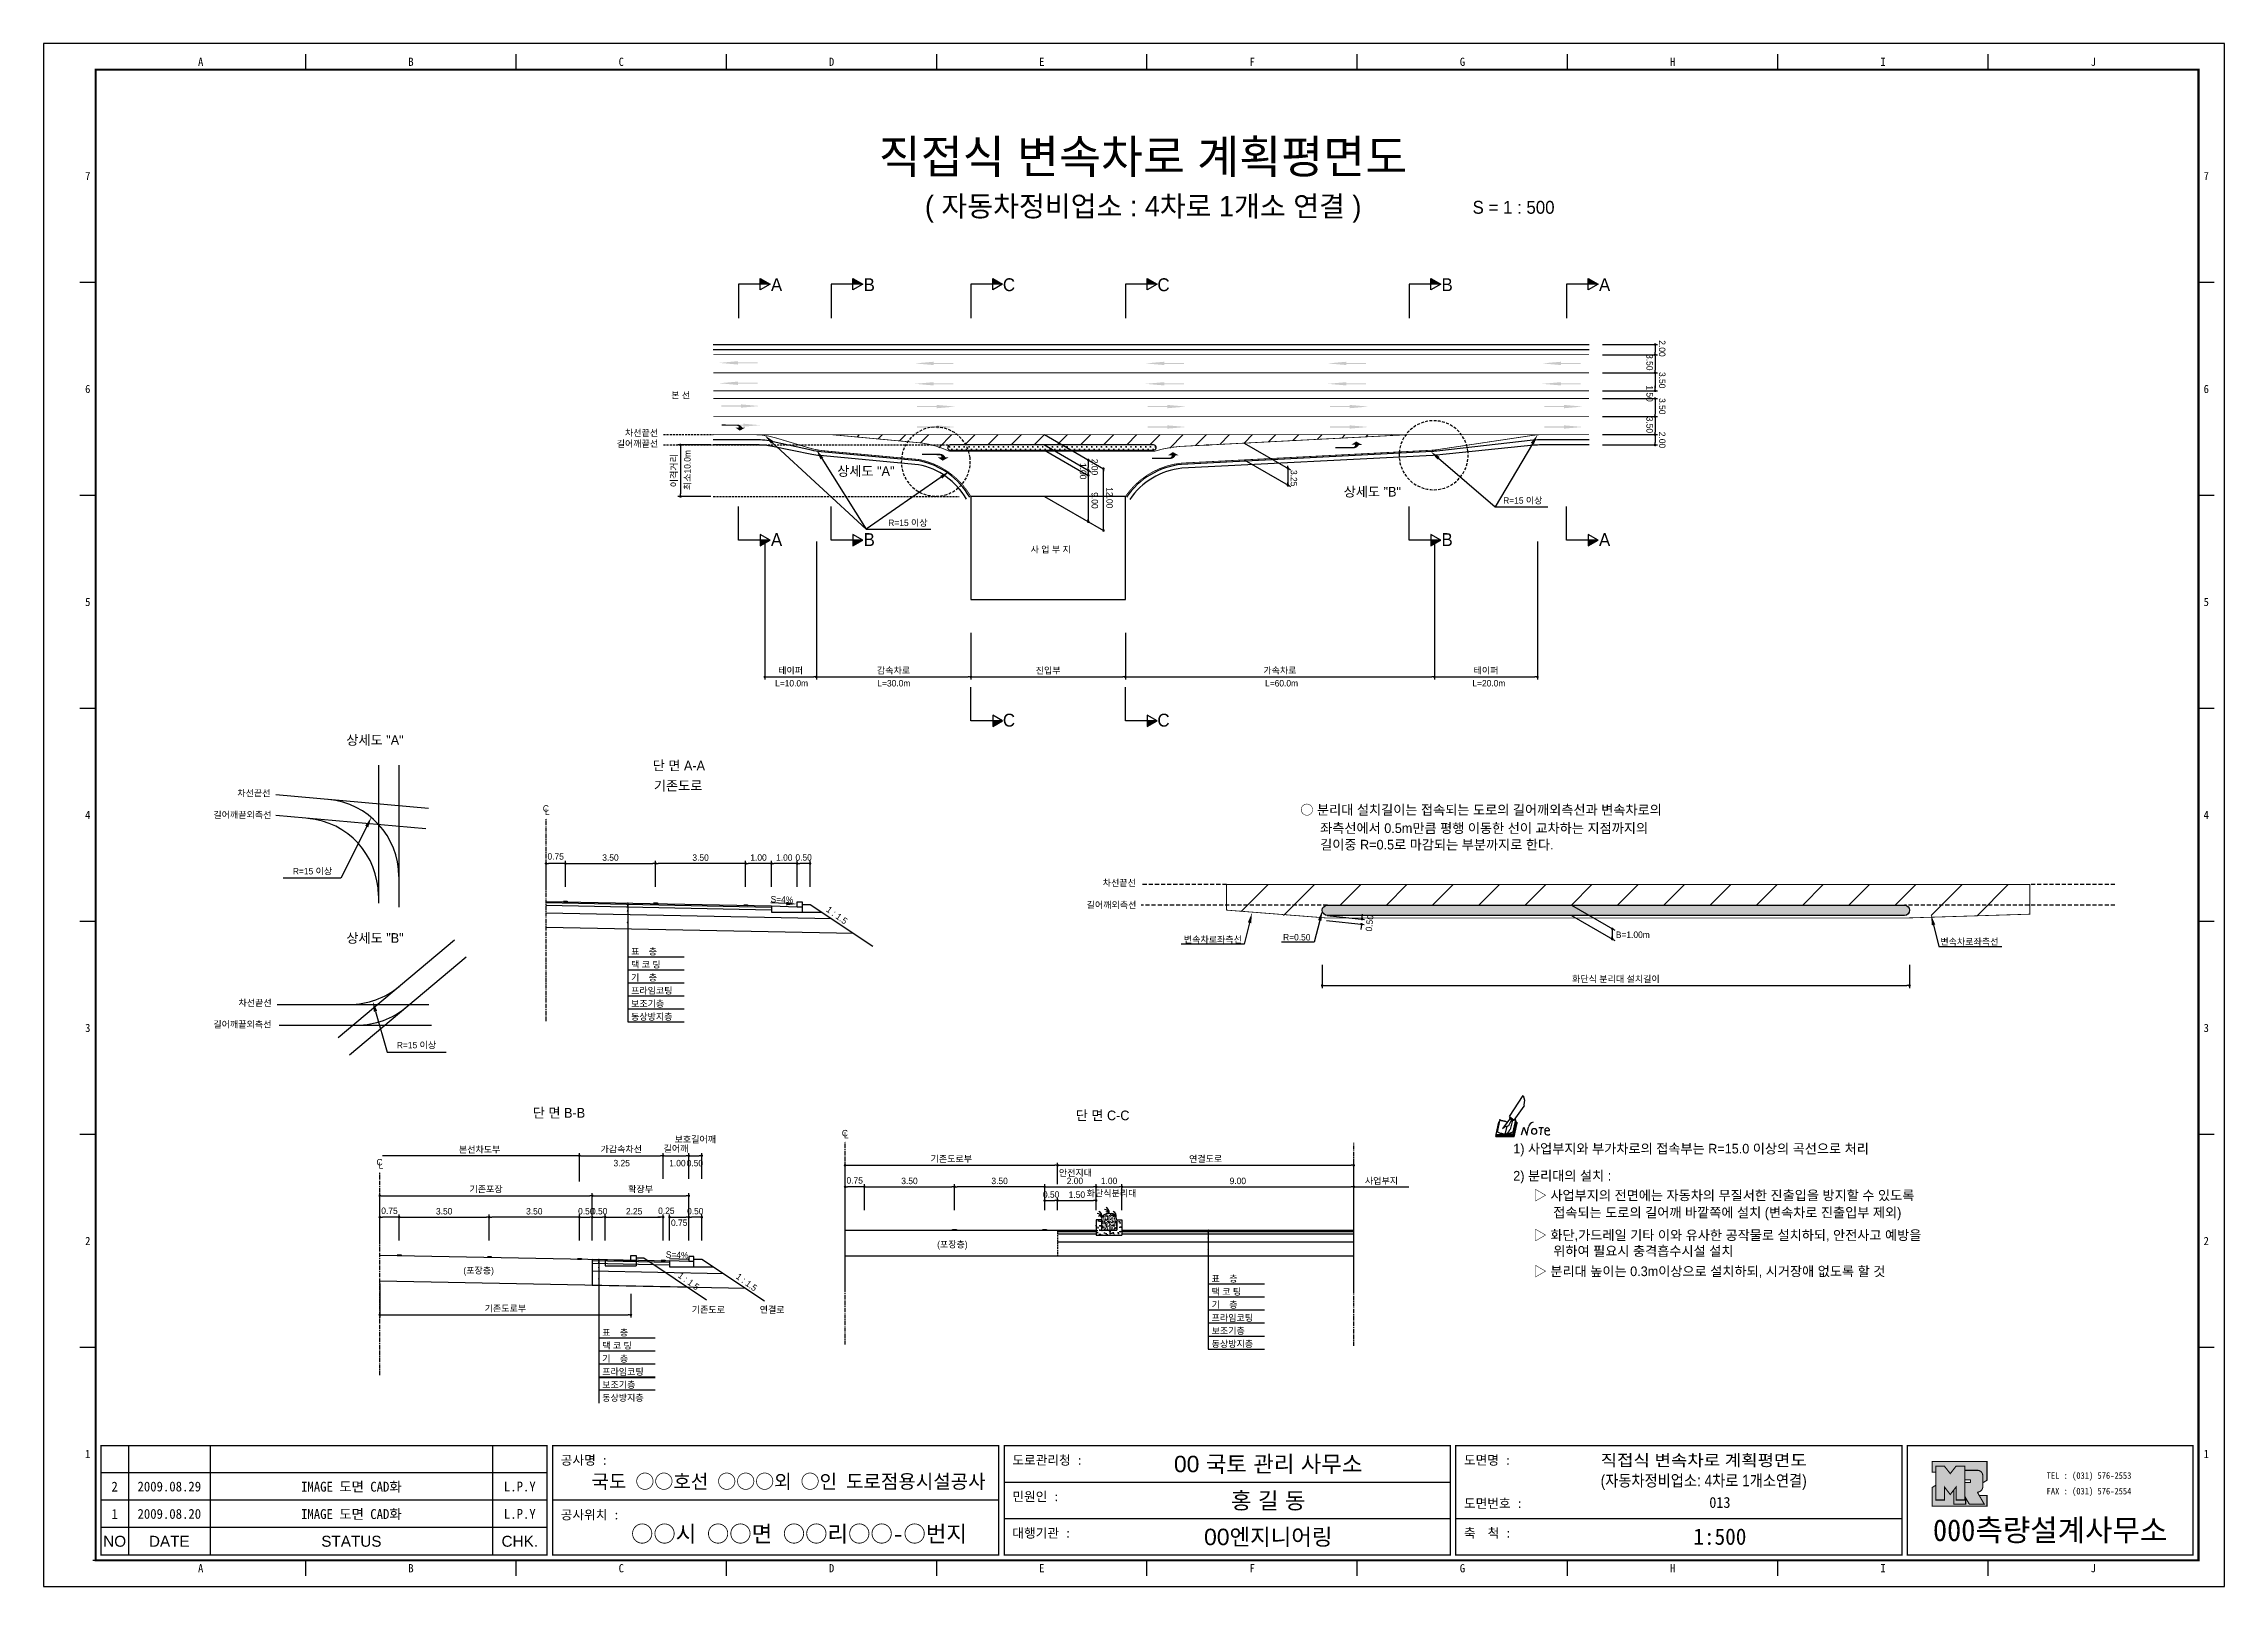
# Model space of a CAD drawing. Header units: millimetres. Extents: x 462 to 886, y -8 to 291.
import ezdxf
from ezdxf.enums import TextEntityAlignment as Align

# ---------------------------------------------------------------- set-up
doc = ezdxf.new("R2010")
doc.units = ezdxf.units.MM
doc.header["$LTSCALE"] = 0.25
doc.linetypes.add('CENTER', pattern=[50.8, 31.75, -6.35, 6.35, -6.35])
doc.linetypes.add('HIDDEN', pattern=[9.525, 6.35, -3.175])
for name, color, linetype in [('CC-GSTR-0004', 4, 'Continuous'), ('CM-LANE-0030', 30, 'Continuous'), ('CZ-DIMT-0002', 7, 'Continuous'), ('CZ-EXST-0002', 22, 'Continuous'), ('CZ-LIN1-0007', 7, 'Continuous'), ('CZ-LIN2-0003', 3, 'Continuous'), ('CZ-LINE-0001', 7, 'Continuous'), ('CZ-TEXT-BOX0', 7, 'Continuous'), ('TITLE', 7, 'Continuous')]:
    doc.layers.add(name, color=color, linetype=linetype)
doc.styles.add('견고딕', font='arial.ttf')
doc.styles.add('돋움', font='')
doc.styles.add('돋음체', font='')
doc.styles.get('돋움').set_extended_font_data('Dotum')
doc.styles.get('돋음체').set_extended_font_data('DotumChe')

msp = doc.modelspace()

# ---------------------------------------------------------------- texts
at = {"layer": 'CZ-DIMT-0002', "style": '돋움'}
for s, height, p in [('A', 2.5, (604.61, 244.42)), ('B', 2.5, (622.6, 244.42)), ('C', 2.5, (649.73, 244.42)), ('C', 2.5, (679.73, 244.42)), ('B', 2.5, (734.79, 244.42)), ('A', 2.5, (765.36, 244.42)), ('본 선', 1.25, (585.99, 222.96)), ('차선끝선', 1.25, (578.4, 215.67)), ('길어깨끝선', 1.25, (577.6, 213.57)), ('상세도 "A"', 1.875, (621.94, 208.26)), ('상세도 "B"', 1.875, (720.27, 204.25)), ('R=15 이상', 1.25, (749.48, 202.56)), ('R=15 이상', 1.25, (630.11, 198.23)), ('A', 2.5, (604.61, 194.96)), ('B', 2.5, (622.6, 194.96)), ('B', 2.5, (734.79, 194.96)), ('A', 2.5, (765.36, 194.96)), ('사 업 부 지', 1.25, (657.82, 193.04)), ('L=10.0m', 1.25, (607.53, 167.08)), ('L=30.0m', 1.25, (627.38, 167.08)), ('L=60.0m', 1.25, (702.65, 167.08)), ('L=20.0m', 1.25, (742.89, 167.08)), ('C', 2.5, (649.73, 159.92)), ('C', 2.5, (679.73, 159.92)), ('차선끝선', 1.25, (503.14, 145.76)), ('길어깨끝외측선', 1.25, (500.91, 141.56)), ('C', 1.25, (559.82, 142.79)), ('L', 1.25, (560.08, 142.13)), ('R=15 이상', 1.25, (514.52, 130.61)), ('차선끝선', 1.25, (671.15, 128.35)), ('차선끝선', 1.25, (503.37, 105.08)), ('길어깨끝외측선', 1.25, (500.91, 100.89)), ('R=15 이상', 1.25, (534.71, 96.87)), ('C', 1.25, (617.87, 79.78)), ('L', 1.25, (618.13, 79.39)), ('C', 1.25, (527.54, 74.15)), ('L', 1.25, (527.8, 73.49))]:
    msp.add_text(s, height=height, dxfattribs=at).set_placement(p, align=Align.MIDDLE_CENTER)
for s, rotation, p in [('2.00', 270, (775.92, 233.64)), ('3.50', 270, (773.48, 230.95)), ('1.50', 270, (773.48, 224.89)), ('3.50', 270, (775.92, 227.48)), ('3.50', 270, (775.92, 222.42)), ('3.50', 270, (773.48, 218.81)), ('최소10.0m', 90, (587.93, 204.57)), ('2.00', 270, (775.92, 215.89))]:
    msp.add_text(s, height=1.25, rotation=rotation, dxfattribs=at).set_placement(p)
for s, p in [('○ 분리대 설치길이는 접속되는 도로의 길어깨외측선과 변속차로의', (706.29, 142.52)), ('좌측선에서 0.5m만큼 평행 이동한 선이 교차하는 지점까지의', (710.14, 138.96)), ('길이중 R=0.5로 마감되는 부분까지로 한다.', (710.14, 135.76)), ('1) 사업부지와 부가차로의 접속부는 R=15.0 이상의 곡선으로 처리', (747.62, 76.77)), ('2) 분리대의 설치 :', (747.62, 71.51)), ('▷ 사업부지의 전면에는 자동차의 무질서한 진출입을 방지할 수 있도록', (751.6, 67.71)), ('접속되는 도로의 길어깨 바깥쪽에 설치 (변속차로 진출입부 제외)', (755.39, 64.38)), ('▷ 화단,가드레일 기타 이와 유사한 공작물로 설치하되, 안전사고 예방을', (751.6, 59.98)), ('위하여 필요시 충격흡수시설 설치', (755.39, 56.91)), ('▷ 분리대 높이는 0.3m이상으로 설치하되, 시거장애 없도록 할 것', (751.6, 52.97))]:
    msp.add_text(s, height=1.875, dxfattribs=at).set_placement(p, align=Align.MIDDLE_LEFT)
for s, rotation, p in [('S=4%', 357.7094, (605.65, 125.11)), ('1 : 1.5', 323.8881, (616.32, 122.07)), ('S=4%', 357.7094, (585.31, 56.15)), ('1 : 1.5', 323.8881, (587.55, 51.06)), ('1 : 1.5', 323.8881, (598.8, 50.86))]:
    msp.add_text(s, height=1.25, rotation=rotation, dxfattribs=at).set_placement(p, align=Align.MIDDLE_CENTER)
for s, p in [('길어깨외측선', (664.8, 123.44)), ('B=1.00m', (767.54, 117.66)), ('표    층', (576.36, 114.4)), ('변속차로좌측선', (683.68, 116.73)), ('R=0.50', (702.94, 117.17)), ('변속차로좌측선', (830.54, 116.31)), ('기    층', (576.36, 109.34)), ('택 코 팅', (576.36, 111.87)), ('프라임코팅', (576.36, 106.81)), ('보조기층', (576.36, 104.28)), ('동상방지층', (576.36, 101.75)), ('3.25', (572.95, 73.34)), ('1.00', (583.77, 73.34)), ('0.50', (587.16, 73.34)), ('안전지대', (659.41, 71.46)), ('화단식분리대', (664.81, 67.49)), ('사업부지', (718.82, 69.89)), ('(포장층)', (635.79, 57.57)), ('(포장층)', (543.81, 52.51)), ('표    층', (689.07, 50.92)), ('기    층', (689.07, 45.86)), ('택 코 팅', (689.07, 48.39)), ('기존도로', (588.15, 44.9)), ('연결로', (601.34, 44.9)), ('프라임코팅', (689.07, 43.33)), ('표    층', (570.76, 40.46)), ('택 코 팅', (570.76, 37.93)), ('보조기층', (689.07, 40.79)), ('동상방지층', (689.07, 38.26)), ('프라임코팅', (570.76, 32.86)), ('기    층', (570.76, 35.39)), ('보조기층', (570.76, 30.33)), ('동상방지층', (570.76, 27.8))]:
    msp.add_text(s, height=1.25, dxfattribs=at).set_placement(p)
at = {"layer": 'CZ-DIMT-0002', "char_height": 1.25, "attachment_point": 5, "style": '돋움'}
for s, insert, rotation in [('1.00', (664.1, 208.23), 270), ('\\A1;2.00', (666.37, 209.04), 270), ('3.25', (705.03, 206.87), 270), ('9.00', (666.37, 202.56), 270), ('12.00', (669.26, 203.07), 270), ('\\A1;0.50', (719.73, 120.52), 84.0289)]:
    msp.add_mtext(s, dxfattribs=dict(at, insert=insert, rotation=rotation))
at = {"layer": 'CZ-DIMT-0002', "insert": (546.96, 76.53), "char_height": 1.25, "attachment_point": 5, "style": '돋움'}
msp.add_mtext('본선차도부', dxfattribs=at)
at = {"layer": 'CZ-LINE-0001', "insert": (584.76, 208.33), "char_height": 1.25, "attachment_point": 5, "rotation": 90, "style": '돋움'}
msp.add_mtext('\\A1;이격거리', dxfattribs=at)
at = {"layer": 'CZ-LINE-0001', "char_height": 1.25, "attachment_point": 5, "style": '돋움'}
for s, insert in [('\\A1;테이퍼', (607.33, 169.5)), ('\\A1;감속차로', (627.33, 169.5)), ('\\A1;진입부', (657.33, 169.5)), ('\\A1;가속차로', (702.33, 169.5)), ('\\A1;테이퍼', (742.33, 169.5)), ('\\A1;0.75', (561.73, 133.47)), ('\\A1;3.50', (572.36, 133.24)), ('\\A1;3.50', (589.86, 133.24)), ('\\A1;1.00', (601.11, 133.25)), ('\\A1;1.00', (606.11, 133.25)), ('\\A1;0.50', (609.86, 133.27)), ('\\A1;화단식 분리대 설치길이', (767.55, 109.62)), ('\\A1;가감속차선', (574.46, 76.59)), ('\\A1;길어깨', (585.08, 76.71)), ('\\A1;보호길어깨', (588.83, 78.51)), ('\\A1;기존도로부', (638.53, 74.73)), ('\\A1;연결도로', (687.91, 74.72)), ('\\A1;기존포장', (548.21, 68.84)), ('\\A1;확장부', (578.21, 68.84)), ('\\A1;0.75', (619.78, 70.6)), ('\\A1;3.50', (630.41, 70.5)), ('\\A1;3.50', (647.91, 70.5)), ('\\A1;0.50', (657.91, 67.85)), ('\\A1;2.00', (662.53, 70.5)), ('\\A1;1.50', (662.91, 67.83)), ('\\A1;1.00', (669.16, 70.5)), ('\\A1;9.00', (694.16, 70.5)), ('\\A1;0.75', (529.46, 64.71)), ('\\A1;3.50', (540.08, 64.61)), ('\\A1;3.50', (557.58, 64.61)), ('\\A1;0.50', (567.67, 64.62)), ('\\A1;0.50', (570.17, 64.62)), ('\\A1;2.25', (576.96, 64.61)), ('\\A1;0.25', (583.21, 64.71)), ('\\A1;0.50', (588.83, 64.63)), ('\\A1;0.75', (585.71, 62.39)), ('\\A1;기존도로부', (551.96, 45.7))]:
    msp.add_mtext(s, dxfattribs=dict(at, insert=insert))
at = {"layer": 'CZ-TEXT-BOX0', "style": '돋움'}
for s, p in [('상세도 "A"', (526.65, 156.07)), ('단 면 A-A', (585.64, 151.11)), ('기존도로', (585.49, 147.21)), ('상세도 "B"', (526.66, 117.65)), ('단 면 B-B', (562.37, 83.72)), ('단 면 C-C', (667.9, 83.22))]:
    msp.add_text(s, height=1.875, dxfattribs=at).set_placement(p, align=Align.MIDDLE_CENTER)
at = {"layer": 'TITLE', "color": 3, "linetype": 'Continuous', "style": '돋음체'}
for s, p in [('A', (492.81, 287.68)), ('B', (533.64, 287.68)), ('C', (574.46, 287.68)), ('D', (615.29, 287.68)), ('E', (656.11, 287.68)), ('F', (696.93, 287.68)), ('G', (737.76, 287.68)), ('H', (778.58, 287.68)), ('I', (819.41, 287.68)), ('J', (860.23, 287.68)), ('7', (470.89, 265.51)), ('7', (882.16, 265.51)), ('6', (470.89, 224.18)), ('6', (882.16, 224.18)), ('5', (470.89, 182.85)), ('5', (882.16, 182.85)), ('4', (470.89, 141.52)), ('4', (882.16, 141.52)), ('3', (470.89, 100.19)), ('3', (882.16, 100.19)), ('2', (470.89, 58.86)), ('2', (882.16, 58.86)), ('1', (470.89, 17.53)), ('1', (882.16, 17.53)), ('A', (492.81, -4.65)), ('B', (533.64, -4.65)), ('C', (574.46, -4.65)), ('D', (615.29, -4.65)), ('E', (656.11, -4.65)), ('F', (696.93, -4.65)), ('G', (737.76, -4.65)), ('H', (778.58, -4.65)), ('I', (819.41, -4.65)), ('J', (860.23, -4.65))]:
    msp.add_text(s, height=1.59, dxfattribs=at).set_placement(p, align=Align.MIDDLE)
at = {"layer": 'TITLE', "style": '돋움'}
for s, height, p in [('직접식 변속차로 계획평면도', 6.5, (675.74, 269.29)), ('( 자동차정비업소 : 4차로 1개소 연결 )', 4, (675.78, 259.66))]:
    msp.add_text(s, height=height, dxfattribs=at).set_placement(p, align=Align.MIDDLE_CENTER)
msp.add_text('S = 1 : 500', height=2.5, dxfattribs=at).set_placement((739.73, 259.44), align=Align.MIDDLE_LEFT)
at = {"layer": 'TITLE', "style": '돋음체'}
for s, p in [('공사명 : ', (562.72, 15.43)), ('도로관리청 :', (650.39, 15.43)), ('도면명 :', (738.06, 15.43)), ('민원인 :', (650.39, 8.36)), ('도면번호 :', (738.06, 7.04)), ('공사위치 :', (562.72, 4.82)), ('대행기관 :', (650.39, 1.28)), ('축  척 :', (738.06, 1.28))]:
    msp.add_text(s, height=1.804, dxfattribs=at).set_placement(p)
at = {"layer": 'TITLE', "color": 7, "linetype": 'Continuous'}
for s, height, style, p in [('00 국토 관리 사무소', 3.1832, '견고딕', (700.06, 15.61)), ('국도 ○○호선 ○○○외 ○인 도로점용시설공사', 2.7, '돋음체', (606.94, 12.22)), ('홍 길 동', 3.183, '견고딕', (700.06, 8.53)), ('○○시 ○○면 ○○리○○-○번지', 3.1832, '돋음체', (608.96, 2.06)), ('00엔지니어링', 3.183, '견고딕', (700.06, 1.46))]:
    msp.add_text(s, height=height, dxfattribs=dict(at, style=style)).set_placement(p, align=Align.MIDDLE)
at = {"layer": 'TITLE', "style": '돋움'}
for s, width, p, p2 in [('직접식 변속차로 계획평면도', 1.010039, (764.6, 15.18), (804.6, 15.18)), ('(자동차정비업소: 4차로 1개소연결)', 0.803522, (764.6, 11.23), (804.6, 11.23))]:
    msp.add_text(s, height=2.25, dxfattribs=dict(at, width=width)).set_placement(p, p2, align=Align.FIT)
at = {"layer": 'TITLE', "color": 180, "style": '돋음체'}
for s, p in [('TEL : (031) 576-2553', (851.17, 12.7)), ('FAX : (031) 576-2554', (851.17, 9.67))]:
    msp.add_text(s, height=1.2733, dxfattribs=at).set_placement(p)
at = {"layer": 'TITLE', "color": 1, "linetype": 'Continuous', "style": '돋음체'}
msp.add_text('2', height=1.91, dxfattribs=at).set_placement((476.11, 11.19), align=Align.MIDDLE)
at = {"layer": 'TITLE', "linetype": 'Continuous'}
for s, height, style, p in [('2009.08.29', 1.91, '돋음체', (486.72, 11.19)), ('L.P.Y', 1.91, '돋음체', (554.76, 11.19)), ('013', 2.122, '돋음체', (787.74, 8.1)), ('1', 1.91, '돋음체', (476.11, 5.88)), ('2009.08.20', 1.91, '돋음체', (486.72, 5.88)), ('L.P.Y', 1.91, '돋음체', (554.76, 5.88)), ('NO', 2.122, '견고딕', (476.11, 0.58)), ('DATE', 2.122, '견고딕', (486.72, 0.58)), ('STATUS', 2.122, '견고딕', (522.07, 0.58)), ('CHK.', 2.122, '견고딕', (554.76, 0.58)), ('1:500', 3.183, '돋음체', (787.74, 1.46))]:
    msp.add_text(s, height=height, dxfattribs=dict(at, style=style)).set_placement(p, align=Align.MIDDLE)
at = {"layer": 'TITLE', "style": '돋음체'}
for p in [(522.07, 11.19), (522.07, 5.88)]:
    msp.add_text('IMAGE 도면 CAD화', height=1.9099, dxfattribs=at).set_placement(p, align=Align.MIDDLE)
at = {"layer": 'TITLE', "color": 180, "style": '돋음체'}
msp.add_text('000측량설계사무소', height=4.244, dxfattribs=at).set_placement((851.86, 0.61), align=Align.CENTER)

# ---------------------------------------------------------------- blocks, each defined once
blk = doc.blocks.new('note')
for p, q in [((0.85, 3.5), (3.53, 7.57)), ((1.8, 2.79), (3.74, 5.46)), ((3.53, 7.57), (3.8, 6.64)), ((3.8, 6.64), (3.69, 5.72)), ((3.69, 5.72), (3.74, 5.46)), ((-1.24, 2.36), (-1.77, 0)), ((-1.77, 0), (1.77, 0)), ((-1.77, 0), (-1.77, -0.3)), ((-1.53, 0.52), (-1.55, 0.54)), ((-1.01, 2.9), (-1.53, 0.52)), ((-1.48, 0.48), (-1.53, 0.52)), ((-1.43, 0.44), (-1.48, 0.48)), ((-1.38, 0.41), (-1.43, 0.44)), ((-1.33, 0.4), (-1.38, 0.41)), ((-1.27, 0.37), (-1.33, 0.4)), ((-1.22, 0.35), (-1.27, 0.37)), ((-1.13, 2.36), (-1.24, 2.36)), ((-1.17, 0.33), (-1.22, 0.35)), ((-1.12, 0.32), (-1.17, 0.33)), ((-1.02, 0.25), (-1.12, 0.32)), ((-0.97, 0.22), (-1.02, 0.25)), ((-1, 2.9), (-1.01, 2.9)), ((-0.98, 2.85), (-1, 2.9)), ((-0.95, 2.8), (-0.98, 2.85)), ((-0.93, 0.21), (-0.97, 0.22)), ((-0.9, 2.75), (-0.95, 2.8)), ((-0.88, 0.19), (-0.93, 0.21)), ((-0.85, 2.72), (-0.9, 2.75)), ((-0.8, 0.18), (-0.88, 0.19)), ((-0.79, 2.69), (-0.85, 2.72)), ((-0.75, 0.17), (-0.8, 0.18)), ((-0.74, 2.68), (-0.79, 2.69)), ((-0.7, 0.16), (-0.75, 0.17)), ((-0.69, 2.65), (-0.74, 2.68)), ((-0.64, 0.15), (-0.7, 0.16)), ((-0.64, 2.65), (-0.69, 2.65)), ((-0.59, 2.63), (-0.64, 2.65)), ((-0.58, 0.14), (-0.64, 0.15)), ((-0.54, 2.62), (-0.59, 2.63)), ((-0.53, 0.13), (-0.58, 0.14)), ((-0.48, 2.61), (-0.54, 2.62)), ((-0.48, 0.12), (-0.53, 0.13)), ((-0.43, 2.61), (-0.48, 2.61)), ((-0.43, 0.11), (-0.48, 0.12)), ((0.75, 2.77), (-0.46, 1.16)), ((0.37, 2.24), (-0.46, 1.16)), ((-0.46, 1.16), (-0.08, 1.47)), ((-0.38, 2.59), (-0.43, 2.61)), ((-0.38, 0.08), (-0.43, 0.11)), ((-0.33, 2.59), (-0.38, 2.59)), ((-0.29, 0.06), (-0.38, 0.08)), ((-0.27, 2.58), (-0.33, 2.59)), ((-0.23, 0.05), (-0.29, 0.06)), ((-0.22, 2.57), (-0.27, 2.58)), ((-0.16, 0.04), (-0.23, 0.05)), ((-0.17, 2.56), (-0.22, 2.57)), ((-0.12, 2.55), (-0.17, 2.56)), ((-0.11, 0.03), (-0.16, 0.04)), ((-0.07, 2.53), (-0.12, 2.55)), ((-0.04, 0.02), (-0.11, 0.03)), ((-0.08, 1.47), (0.72, 1.75)), ((-0.01, 2.51), (-0.07, 2.53)), ((-0.05, -0.3), (-0.05, 0)), ((0, 0), (-0.04, 0.02)), ((0.04, 2.5), (-0.01, 2.51)), ((0.37, 1.63), (0, 0)), ((0, 0), (1.6, 0.53)), ((0, 0), (1.65, 0.18)), ((0, 0.01), (0.06, 0.04)), ((0, -0.3), (0, 0)), ((0.09, 2.48), (0.04, 2.5)), ((0.05, -0.3), (0.05, 0)), ((0.06, 0.04), (0.11, 0.07)), ((0.14, 2.48), (0.09, 2.48)), ((0.11, 0.07), (0.16, 0.09)), ((0.2, 2.47), (0.14, 2.48)), ((0.16, 0.09), (0.21, 0.12)), ((0.26, 2.43), (0.18, 2.46)), ((0.21, 0.12), (0.27, 0.14)), ((0.34, 2.4), (0.26, 2.43)), ((0.27, 0.14), (0.36, 0.19)), ((0.45, 2.37), (0.34, 2.4)), ((0.36, 0.19), (0.41, 0.22)), ((0.41, 0.22), (0.46, 0.27)), ((0.46, 0.27), (0.51, 0.3)), ((0.51, 0.3), (0.56, 0.34)), ((0.56, 0.34), (0.6, 0.4)), ((0.6, 0.4), (0.64, 0.45)), ((0.64, 0.45), (0.67, 0.51)), ((0.67, 0.51), (0.74, 0.58)), ((0.72, 1.75), (1.16, 2.53)), ((0.74, 0.58), (0.79, 0.63)), ((1, 3.1), (0.75, 2.77)), ((0.79, 0.63), (0.83, 0.68)), ((0.83, 0.68), (0.86, 0.73)), ((0.85, 3.5), (1.8, 2.79)), ((1, 3.4), (0.85, 3.21)), ((0.85, 3.21), (1.52, 2.71)), ((0.86, 0.73), (0.89, 0.79)), ((0.89, 0.84), (0.92, 0.89)), ((0.89, 0.79), (0.89, 0.84)), ((0.92, 0.89), (0.96, 0.95)), ((0.96, 0.95), (1.01, 0.97)), ((1.47, 2.74), (1.01, 0.97)), ((1.16, 2.53), (1.37, 2.82)), ((2.13, 2.84), (1.44, 2.63)), ((1.52, 2.71), (1.66, 2.9)), ((1.6, 0.53), (2.13, 2.84)), ((1.65, 0.18), (2.19, 2.48)), ((1.77, 0), (2.3, 2.36)), ((1.77, -0.3), (2.3, 2.07)), ((1.77, -0.38), (2.3, 1.99)), ((1.77, -0.44), (2.3, 1.93)), ((1.77, 0), (1.77, -0.3)), ((2.19, 2.48), (2.04, 2.47)), ((2.3, 2.36), (2.16, 2.36)), ((2.3, 2.36), (2.3, 2.07)), ((3.21, -0.08), (3.68, 1.4)), ((3.68, 1.4), (4.26, -0.14)), ((4.26, -0.14), (4.56, 1.44)), ((6.55, 1.34), (7.46, 1.34)), ((7.01, 1.34), (6.87, -0.11)), ((7.71, 0.77), (7.71, 0.55)), ((7.71, 0.77), (8.67, 0.77)), ((-1.77, -0.3), (1.77, -0.3)), ((-1.77, -0.43), (-1.77, -0.3)), ((-1.77, -0.37), (1.77, -0.37)), ((-1.77, -0.43), (1.77, -0.43))]:
    blk.add_line(p, q)
for centre, major_axis, start_param, end_param in [((0.4, 2.31), (0.0702, 0.0702), 3.283946, 6.425539), ((5.68, 1.23), (-0.806, 0.806), -0.591174, 0.597824), ((5.66, 0.58), (-0.378, 0.378), 3.926991, 10.210176), ((8.3, 0.49), (0.422, 0.422), 2.265602, 4.634911), ((8.19, 0.77), (-0.342, 0.342), 3.926991, 7.068583)]:
    blk.add_ellipse(centre, major_axis=major_axis, ratio=1, start_param=start_param, end_param=end_param)
blk = doc.blocks.new('_Dot')
at = {"color": 0, "linetype": 'ByBlock', "lineweight": -2}
blk.add_line((-0.5, 0), (-1, 0), dxfattribs=at)
at = {"color": 0, "linetype": 'ByBlock', "const_width": 0.5}
blk.add_lwpolyline([(-0.25, 0, 1), (0.25, 0, 1)], format="xyb", close=True, dxfattribs=at)

# ---------------------------------------------------------------- hatches: boundary and pattern name
at = {"layer": 'CM-LANE-0030'}
h = msp.add_hatch(dxfattribs=at)
h.set_pattern_fill('ANSI31', color=256, style=0)
h.set_pattern_definition([(45, (467.0835, 25.7945), (-2.245064, 2.245064), [])])
h.paths.add_polyline_path([(677.78, 213.33, -0.830663), (677.96, 212.36, 0.001236), (677.88, 212.33), (679.39, 212.33, -0.050333), (682.99, 213.04), (727.4, 215.33), (615.2, 215.33), (632.77, 213.71, -0.062108), (637.07, 212.33), (638.19, 212.33, 0.001633), (638.08, 212.39, -0.783474), (638.31, 213.33)])
at = {"layer": 'CZ-EXST-0002'}
h = msp.add_hatch(dxfattribs=at)
h.set_pattern_fill('AR-SAND', color=256, scale=0.01, style=0)
h.set_pattern_definition([(37.5, (-441.45907, 3543.80223), (-0.016000313, 0.489413237), [0, -0.38608, 0, -0.4318, 0, -0.41275]), (7.5, (-441.4591, 3543.8022), (0.44952328, 0.7168251), [0, -0.20828, 0, -0.34798, 0, -0.13335]), (327.5, (-441.7715, 3543.80223), (0.79099237, 0.001437185), [0, -0.127, 0, -0.4572, 0, -0.5969]), (317.5, (-441.7715, 3543.8022), (0.76355645, 0.22292932), [0, -0.0635, 0, -0.29972, 0, -0.3429])])
edge = h.paths.add_edge_path()
edge.add_ellipse((669.16, 62.96), major_axis=(-1.5, 0), ratio=0.829212, start_angle=180, end_angle=360)
edge.add_line((667.66, 62.96), (667.66, 60.96))
edge.add_line((667.66, 60.96), (670.66, 60.96))
edge.add_line((670.66, 60.96), (670.66, 62.96))
h = msp.add_hatch(dxfattribs=at)
h.set_pattern_fill('AR-CONC', color=256, scale=0.01, style=0)
h.set_pattern_definition([(50, (-441.459, 3543.8022), (1.8218467, -0.15939086), [0.1905, -2.0955]), (355, (-441.459, 3543.8022), (-0.3524283, 1.9105664), [0.1524, -1.6764]), (100.451, (-441.3073, 3543.789), (1.469425, 1.7511669), [0.1619, -1.7809]), (46.1842, (-441.459, 3544.3102), (2.7107904, -0.4204233), [0.28575, -3.14325]), (96.6356, (-441.2332, 3544.2752), (2.3740423, 2.4742556), [0.24285, -2.67135]), (351.184, (-441.459, 3544.3102), (2.374046, 2.4742512), [0.2286, -2.5146]), (21, (-441.205, 3544.1832), (1.5161488, -1.0226552), [0.1905, -2.0955]), (326, (-441.205, 3544.1832), (0.6180203, 1.8418797), [0.1524, -1.6764]), (71.4514, (-441.0787, 3544.098), (2.1341649, 0.8192286), [0.1619, -1.7809]), (37.5, (-441.4591, 3543.8022), (0.03088603, 0.84555039), [0, -1.65608, 0, -1.7018, 0, -1.68275]), (7.5, (-441.4591, 3543.8022), (0.66819663, 1.00180575), [0, -0.97028, 0, -1.61798, 0, -0.64135]), (327.5, (-442.0255, 3543.8022), (1.35590595, -0.05728744), [0, -0.635, 0, -1.9812, 0, -2.6289]), (317.5, (-442.2795, 3543.8022), (1.4812918, 0.2542649), [0, -0.8255, 0, -1.31572, 0, -1.8669])])
h.paths.add_polyline_path([(671.66, 59.96), (671.66, 62.96), (670.66, 62.96), (670.66, 60.96), (667.66, 60.96), (667.66, 62.96), (666.66, 62.96), (666.66, 59.96)])
at = {"layer": 'CZ-LIN1-0007'}
for points in [[(597.09, 229.58), (597.09, 229.36), (600.91, 229.36), (600.91, 229.15), (597.09, 229.15), (597.09, 228.93), (593.44, 229.25)], [(635.1, 229.47), (635.1, 229.26), (638.92, 229.26), (638.92, 229.04), (635.1, 229.04), (635.1, 228.83), (631.45, 229.15)], [(679.87, 229.47), (679.87, 229.26), (683.69, 229.26), (683.69, 229.04), (679.87, 229.04), (679.87, 228.83), (676.22, 229.15)], [(715.24, 229.47), (715.24, 229.26), (719.06, 229.26), (719.06, 229.04), (715.24, 229.04), (715.24, 228.83), (711.59, 229.15)], [(756.88, 229.47), (756.88, 229.26), (760.7, 229.26), (760.7, 229.04), (756.88, 229.04), (756.88, 228.83), (753.23, 229.15)], [(597.09, 225.62), (597.09, 225.4), (600.91, 225.4), (600.91, 225.19), (597.09, 225.19), (597.09, 224.97), (593.44, 225.3)], [(635.1, 225.51), (635.1, 225.3), (638.92, 225.3), (638.92, 225.08), (635.1, 225.08), (635.1, 224.87), (631.45, 225.19)], [(679.87, 225.51), (679.87, 225.3), (683.69, 225.3), (683.69, 225.08), (679.87, 225.08), (679.87, 224.87), (676.22, 225.19)], [(715.24, 225.51), (715.24, 225.3), (719.06, 225.3), (719.06, 225.08), (715.24, 225.08), (715.24, 224.87), (711.59, 225.19)], [(756.88, 225.51), (756.88, 225.3), (760.7, 225.3), (760.7, 225.08), (756.88, 225.08), (756.88, 224.87), (753.23, 225.19)], [(597.69, 221.2), (597.69, 220.99), (593.87, 220.99), (593.87, 220.77), (597.69, 220.77), (597.69, 220.56), (601.34, 220.88)], [(635.71, 221.09), (635.71, 220.88), (631.88, 220.88), (631.88, 220.67), (635.71, 220.66), (635.71, 220.45), (639.36, 220.77)], [(680.48, 221.09), (680.48, 220.88), (676.65, 220.88), (676.65, 220.67), (680.48, 220.66), (680.48, 220.45), (684.13, 220.77)], [(715.85, 221.09), (715.85, 220.88), (712.02, 220.88), (712.02, 220.67), (715.85, 220.66), (715.85, 220.45), (719.5, 220.77)], [(757.48, 221.09), (757.48, 220.88), (753.66, 220.88), (753.66, 220.67), (757.48, 220.66), (757.48, 220.45), (761.13, 220.77)], [(597.05, 217.28, -0.267976), (597.96, 216.67), (598.51, 216.68), (597.48, 216.1), (596.65, 216.67), (597.26, 216.67, 0.504994), (596.99, 217.04), (593.94, 217.06), (593.94, 217.3)], [(598.18, 217.45), (598.18, 217.26), (594.75, 217.26), (594.75, 217.07), (598.18, 217.07), (598.18, 216.88), (601.45, 217.16)], [(635.71, 217.13), (635.71, 216.92), (631.88, 216.92), (631.88, 216.71), (635.71, 216.71), (635.71, 216.49), (639.36, 216.81)], [(680.48, 217.13), (680.48, 216.92), (676.65, 216.92), (676.65, 216.71), (680.48, 216.71), (680.48, 216.49), (684.13, 216.81)], [(715.85, 217.13), (715.85, 216.92), (712.02, 216.92), (712.02, 216.71), (715.85, 216.71), (715.85, 216.49), (719.5, 216.81)], [(757.48, 217.13), (757.48, 216.92), (753.66, 216.92), (753.66, 216.71), (757.48, 216.71), (757.48, 216.49), (761.13, 216.81)], [(681.06, 210.6, 0.267976), (682.08, 211.29), (682.71, 211.29), (681.54, 211.94), (680.6, 211.3), (681.29, 211.29, -0.504994), (680.98, 210.87), (677.52, 210.85), (677.52, 210.58)], [(716.64, 212.66, 0.267976), (717.67, 213.34), (718.3, 213.34), (717.13, 214), (716.19, 213.35), (716.88, 213.35, -0.504994), (716.57, 212.93), (713.11, 212.91), (713.11, 212.64)], [(636.37, 211.61, -0.267976), (637.4, 210.92), (638.03, 210.92), (636.85, 210.27), (635.91, 210.91), (636.6, 210.92, 0.504994), (636.3, 211.34), (632.83, 211.36), (632.83, 211.63)], [(563.98, 124.67), (563.98, 124.8), (563.23, 124.81), (563.23, 124.69)], [(581.48, 124.32), (581.48, 124.45), (580.73, 124.46), (580.73, 124.34)], [(598.98, 123.97), (598.98, 124.1), (598.23, 124.11), (598.23, 123.99)], [(639.53, 60.96), (639.53, 61.08), (638.78, 61.08), (638.78, 60.96)], [(657.03, 60.96), (657.03, 61.08), (656.28, 61.08), (656.28, 60.96)], [(531.71, 56.04), (531.71, 56.16), (530.96, 56.18), (530.96, 56.05)], [(549.21, 55.69), (549.21, 55.81), (548.46, 55.83), (548.46, 55.7)], [(566.71, 55.34), (566.71, 55.46), (565.96, 55.48), (565.96, 55.35)], [(582.96, 55.01), (582.96, 55.14), (582.21, 55.15), (582.21, 55.03)]]:
    msp.add_hatch(color=256, dxfattribs=at).paths.add_polyline_path(points)
at = {"layer": 'CZ-LIN2-0003'}
h = msp.add_hatch(dxfattribs=at)
h.set_pattern_fill('CROSS', color=256, scale=0.075, style=0)
h.set_pattern_definition([(0, (467.0835, 25.79445), (0.47625, 0.47625), [0.238125, -0.714375]), (90, (467.20256, 25.6754), (-0.47625, 0.47625), [0.238125, -0.714375])])
h.paths.add_polyline_path([(677.88, 212.33, -0.001236), (677.96, 212.36, 0.830663), (677.78, 213.33), (638.31, 213.33, 0.783474), (638.08, 212.39, -0.001633), (638.19, 212.33)])
h = msp.add_hatch(dxfattribs=at)
h.set_pattern_fill('CROSS', color=256, scale=0.15, style=0)
h.set_pattern_definition([(0, (398.8955, 608.1487), (0.9525, 0.9525), [0.47625, -1.42875]), (90, (399.1337, 607.9106), (-0.9525, 0.9525), [0.47625, -1.42875])])
h.paths.add_polyline_path([(823.56, 124.02), (711.54, 124.02, 1), (711.54, 122.02), (823.56, 122.02, 1)])
at = {"layer": 'CZ-LINE-0001'}
for points in [[(601.45, 245.6), (601.45, 244.5), (603.36, 244.5)], [(619.44, 245.6), (619.44, 244.5), (621.34, 244.5)], [(646.57, 245.6), (646.57, 244.5), (648.48, 244.5)], [(676.57, 245.6), (676.57, 244.5), (678.48, 244.5)], [(731.64, 245.6), (731.64, 244.5), (733.54, 244.5)], [(762.2, 245.6), (762.2, 244.5), (764.11, 244.5)], [(603.36, 194.83), (601.45, 194.83), (601.45, 193.73)], [(621.34, 194.83), (619.44, 194.83), (619.44, 193.73)], [(733.54, 194.83), (731.64, 194.83), (731.64, 193.73)], [(764.11, 194.83), (762.2, 194.83), (762.2, 193.73)], [(648.48, 159.79), (646.57, 159.79), (646.57, 158.69)], [(678.48, 159.79), (676.57, 159.79), (676.57, 158.69)]]:
    msp.add_hatch(color=256, dxfattribs=at).paths.add_polyline_path(points)
at = {"layer": 'TITLE', "ltscale": 150}
h = msp.add_hatch(color=8, dxfattribs=at)
edge = h.paths.add_edge_path()
edge.add_line((839.6, 16.06), (828.93, 16.06))
edge.add_line((828.93, 16.06), (828.93, 13.98))
edge.add_line((828.93, 13.98), (829.64, 13.98))
edge.add_line((829.64, 13.98), (829.64, 15.15))
edge.add_line((829.64, 15.15), (831.33, 15.15))
edge.add_line((831.33, 15.15), (832.46, 13.7))
edge.add_line((832.46, 13.7), (833.59, 15.15))
edge.add_line((833.59, 15.15), (835.28, 15.15))
edge.add_line((835.28, 15.15), (835.28, 14.35))
edge.add_line((835.28, 14.35), (837.72, 14.35))
edge.add_arc((837.72, 13.29), 1.07, 0, 90, ccw=False)
edge.add_line((838.78, 13.29), (838.78, 11.92))
edge.add_line((838.78, 11.92), (839.6, 12.43))
edge.add_line((839.6, 12.43), (839.6, 16.06))
h.paths.add_polyline_path([(833.14, 10.53), (832.46, 9.65), (831.33, 11.11), (831.33, 8.59), (829.64, 8.59), (829.64, 11.44), (828.93, 11), (828.93, 7.37), (839.6, 7.37), (839.6, 9.45), (838.1, 9.45), (839.05, 7.8), (836.15, 7.8), (835.45, 9.01), (835.45, 7.8), (833.14, 7.8)])
msp.add_hatch(color=5, dxfattribs=at).paths.add_polyline_path([(835.28, 15.15), (833.59, 15.15), (832.46, 13.7), (831.33, 15.15), (829.64, 15.15), (829.64, 8.59), (831.33, 8.59), (831.33, 11.11), (832.46, 9.65), (833.59, 11.11), (833.59, 8.59), (835.28, 8.59)])
h = msp.add_hatch(color=161, dxfattribs=at)
edge = h.paths.add_edge_path()
edge.add_arc((837.72, 13.29), 1.07, 360, 450)
edge.add_line((837.72, 14.35), (835.28, 14.35))
edge.add_line((835.28, 14.35), (835.28, 12.5))
edge.add_line((835.28, 12.5), (836.27, 12.5))
edge.add_arc((836.27, 12.39), 0.113, 0, 90, ccw=False)
edge.add_line((836.39, 12.39), (836.39, 12.08))
edge.add_arc((836.27, 12.08), 0.113, 270, 360, ccw=False)
edge.add_line((836.27, 11.97), (835.28, 11.97))
edge.add_line((835.28, 11.97), (835.28, 8.59))
edge.add_line((835.28, 8.59), (833.59, 8.59))
edge.add_line((833.59, 8.59), (833.59, 11.11))
edge.add_line((833.59, 11.11), (833.14, 10.53))
edge.add_line((833.14, 10.53), (833.14, 7.8))
edge.add_line((833.14, 7.8), (835.45, 7.8))
edge.add_line((835.45, 7.8), (835.45, 9.01))
edge.add_line((835.45, 9.01), (836.15, 7.8))
edge.add_line((836.15, 7.8), (839.05, 7.8))
edge.add_line((839.05, 7.8), (837.72, 10.11))
edge.add_arc((837.72, 11.18), 1.07, 270, 360)
edge.add_line((838.78, 11.18), (838.78, 13.29))

# ---------------------------------------------------------------- linework, layer by layer
at = {"color": 0, "linetype": 'ByBlock', "lineweight": -2}
for p, q in [((775.16, 232.58), (775.16, 232.33)), ((775.16, 231.08), (775.16, 231.33)), ((775.16, 230.58), (775.16, 230.33)), ((775.16, 227.58), (775.16, 227.83)), ((775.16, 227.08), (775.16, 226.83)), ((775.16, 224.08), (775.16, 224.33)), ((775.16, 224.08), (775.16, 224.33)), ((775.16, 222.08), (775.16, 221.83)), ((775.16, 222.08), (775.16, 221.83)), ((775.16, 219.08), (775.16, 219.33)), ((775.16, 218.58), (775.16, 218.33)), ((775.16, 215.58), (775.16, 215.83)), ((775.16, 215.08), (775.16, 214.83)), ((775.16, 213.58), (775.16, 213.83)), ((665.12, 210.17), (665.12, 209.92)), ((665.12, 208.67), (665.12, 208.92)), ((665.12, 208.17), (665.12, 207.92)), ((665.12, 207.67), (665.12, 207.92)), ((668.07, 208.47), (668.07, 208.22)), ((703.88, 209.03), (703.88, 209.28)), ((703.88, 208.53), (703.88, 208.28)), ((703.87, 205.77), (703.87, 206.02)), ((665.12, 198.67), (665.12, 198.92)), ((668.07, 196.97), (668.07, 197.22)), ((718.14, 120.07), (718.12, 119.82)), ((718.3, 121.56), (718.32, 121.81)), ((766.85, 119.18), (766.85, 118.93)), ((766.85, 117.68), (766.85, 117.93)), ((566.08, 75.39), (565.83, 75.39)), ((716.91, 69.36), (717.16, 69.36))]:
    msp.add_line(p, q, dxfattribs=at)
at = {"color": 0, "linetype": 'ByBlock', "const_width": 0.25}
for points in [[(775.16, 232.7, 1), (775.16, 232.95, 1)], [(775.16, 230.95, 1), (775.16, 230.7, 1)], [(775.16, 230.7, 1), (775.16, 230.95, 1)], [(775.16, 227.45, 1), (775.16, 227.2, 1)], [(775.16, 227.2, 1), (775.16, 227.45, 1)], [(775.16, 223.95, 1), (775.16, 223.7, 1)], [(775.16, 223.95, 1), (775.16, 223.7, 1)], [(775.16, 222.2, 1), (775.16, 222.45, 1)], [(775.16, 222.2, 1), (775.16, 222.45, 1)], [(775.16, 218.95, 1), (775.16, 218.7, 1)], [(775.16, 218.7, 1), (775.16, 218.95, 1)], [(775.16, 215.2, 1), (775.16, 215.45, 1)], [(775.16, 215.45, 1), (775.16, 215.2, 1)], [(775.16, 213.45, 1), (775.16, 213.2, 1)], [(665.12, 210.3, 1), (665.12, 210.55, 1)], [(665.12, 208.55, 1), (665.12, 208.3, 1)], [(665.12, 208.3, 1), (665.12, 208.55, 1)], [(665.12, 207.55, 1), (665.12, 207.3, 1)], [(668.07, 208.59, 1), (668.07, 208.84, 1)], [(703.88, 208.65, 1), (703.88, 208.9, 1)], [(703.88, 208.9, 1), (703.88, 208.65, 1)], [(703.87, 205.65, 1), (703.87, 205.4, 1)], [(665.12, 198.55, 1), (665.12, 198.3, 1)], [(668.07, 196.84, 1), (668.07, 196.59, 1)], [(718.15, 120.19, 1), (718.18, 120.44, 1)], [(718.28, 121.43, 1), (718.26, 121.19, 1)], [(766.85, 119.31, 1), (766.85, 119.56, 1)], [(766.85, 117.56, 1), (766.85, 117.31, 1)], [(566.21, 75.39, 1), (566.46, 75.39, 1)], [(716.78, 69.36, 1), (716.53, 69.36, 1)]]:
    msp.add_lwpolyline(points, format="xyb", close=True, dxfattribs=at)
at = {"layer": 'CC-GSTR-0004'}
for p, q in [((603.61, 123.88), (608.61, 123.68)), ((603.61, 123.88), (603.61, 122.68)), ((608.61, 124.68), (609.61, 124.68)), ((608.61, 123.68), (608.61, 124.68)), ((608.61, 123.68), (609.61, 123.68)), ((609.61, 124.68), (609.61, 122.68)), ((603.61, 122.68), (609.61, 122.68))]:
    msp.add_line(p, q, dxfattribs=at)
for points in [[(592.33, 232.83), (762.33, 232.83)], [(592.33, 231.83), (762.33, 231.83)], [(588.58, 54.85), (587.58, 54.85), (583.83, 55), (583.83, 53.85), (588.58, 53.85), (588.58, 55.85), (587.58, 55.85), (587.58, 54.85)]]:
    msp.add_lwpolyline(points, dxfattribs=at)
for points in [[(642.12, 203.2, 0.214554), (632.28, 210.25), (613.28, 211.99), (613.28, 211.99, -0.032516), (611.36, 212.3), (611.36, 212.3), (603.96, 213.96, 0.055483), (600.66, 214.33), (592.33, 214.33)], [(641.47, 202.83, 0.213816), (632.17, 209.5), (613.04, 211.26), (613.04, 211.26, -0.026776), (611.45, 211.49), (611.45, 211.49), (603.8, 213.03, 0.049732), (600.84, 213.33), (592.33, 213.33)], [(762.33, 214.33), (753.18, 214.33, 0.028028), (751.5, 214.24), (732.8, 212.13), (732.8, 212.13, -0.015157), (731.89, 212.06), (731.89, 212.06), (683.25, 209.55, 0.221504), (672.54, 203.19)], [(762.33, 213.33), (753.08, 213.33, 0.02497), (751.59, 213.26), (732.75, 211.37, -0.0121), (732.02, 211.31), (683.31, 208.8, 0.221166), (673.16, 202.77)]]:
    msp.add_lwpolyline(points, format="xyb", dxfattribs=at)
at = {"layer": 'CM-LANE-0030'}
for p, q in [((694.79, 122.76), (700.05, 128.02)), ((703.03, 122.02), (709.03, 128.02)), ((714.01, 124.02), (718.01, 128.02)), ((722.99, 124.02), (726.99, 128.02)), ((731.97, 124.02), (735.97, 128.02)), ((740.95, 124.02), (744.95, 128.02)), ((749.93, 124.02), (753.93, 128.02)), ((758.91, 124.02), (762.91, 128.02)), ((767.89, 124.02), (771.89, 128.02)), ((776.87, 124.02), (780.87, 128.02)), ((785.85, 124.02), (789.85, 128.02)), ((794.83, 124.02), (798.83, 128.02)), ((803.81, 124.02), (807.81, 128.02)), ((812.79, 124.02), (816.79, 128.02)), ((821.77, 124.02), (825.77, 128.02)), ((828.75, 122.02), (834.75, 128.02)), ((837.73, 122.02), (843.73, 128.02))]:
    msp.add_line(p, q, dxfattribs=at)
at = {"layer": 'CM-LANE-0030', "const_width": 0.15}
for points in [[(592.33, 223.83), (762.33, 223.83)], [(592.33, 222.33), (762.33, 222.33)]]:
    msp.add_lwpolyline(points, dxfattribs=at)
msp.add_lwpolyline([(727.4, 215.33), (615.2, 215.33), (632.77, 213.71, -0.076684), (638.19, 212.08), (677.88, 212.08, -0.059037), (682.99, 213.04)], format="xyb", close=True, dxfattribs=at)
msp.add_lwpolyline([(691.95, 123.06), (711.54, 121.52), (823.56, 121.52), (847.9, 122.27), (847.9, 128.02), (691.95, 128.02)], close=True, dxfattribs=at)
at = {"layer": 'CZ-EXST-0002'}
for p, q in [((527.31, 151.16), (527.31, 124.38)), ((531.29, 151.16), (531.29, 123.65)), ((537.01, 142.79), (507.41, 145.42)), ((536.51, 138.82), (507.41, 141.41)), ((519.52, 98.32), (542.07, 117.3)), ((521.73, 94.95), (544.33, 113.98)), ((507.64, 104.74), (537.12, 104.74)), ((508.06, 100.74), (537.6, 100.74)), ((617.91, 60.96), (659.16, 60.96)), ((527.58, 56.12), (571.33, 55.25)), ((571.33, 55.25), (576.33, 55.05)), ((571.33, 55.25), (571.33, 54.05)), ((576.33, 56.05), (577.33, 56.05)), ((576.33, 55.05), (576.33, 56.05)), ((576.33, 55.05), (577.33, 55.05)), ((577.33, 56.05), (577.33, 54.05)), ((577.33, 55.55), (578.83, 55.55)), ((578.83, 55.55), (591.03, 47.41)), ((617.91, 55.96), (659.16, 55.96)), ((527.58, 51.12), (587.26, 49.93)), ((571.33, 54.05), (577.33, 54.05))]:
    msp.add_line(p, q, dxfattribs=at)
at = {"layer": 'CZ-EXST-0002', "color": 30}
msp.add_lwpolyline([(688.04, 213.33), (688.57, 213.33)], dxfattribs=at)
at = {"layer": 'CZ-LIN1-0007'}
for p, q in [((563.23, 124.81), (563.98, 124.8)), ((563.23, 124.69), (563.98, 124.67)), ((563.98, 124.8), (563.98, 124.67)), ((580.73, 124.46), (581.48, 124.45)), ((580.73, 124.34), (581.48, 124.32)), ((581.48, 124.45), (581.48, 124.32)), ((598.23, 124.11), (598.98, 124.1)), ((598.23, 123.99), (598.98, 123.97)), ((598.98, 124.1), (598.98, 123.97)), ((638.78, 60.96), (638.78, 61.08)), ((638.78, 61.08), (639.53, 61.08)), ((639.53, 60.96), (638.78, 60.96)), ((639.53, 61.08), (639.53, 60.96)), ((656.28, 60.96), (656.28, 61.08)), ((656.28, 61.08), (657.03, 61.08)), ((657.03, 60.96), (656.28, 60.96)), ((657.03, 61.08), (657.03, 60.96)), ((530.96, 56.18), (531.71, 56.16)), ((530.96, 56.05), (531.71, 56.04)), ((531.71, 56.16), (531.71, 56.04)), ((548.46, 55.83), (549.21, 55.81)), ((548.46, 55.7), (549.21, 55.69)), ((549.21, 55.81), (549.21, 55.69)), ((565.96, 55.48), (566.71, 55.46)), ((565.96, 55.35), (566.71, 55.34)), ((566.71, 55.46), (566.71, 55.34)), ((582.21, 55.15), (582.96, 55.14)), ((582.96, 55.14), (582.96, 55.01)), ((582.21, 55.03), (582.96, 55.01))]:
    msp.add_line(p, q, dxfattribs=at)
at = {"layer": 'CZ-LIN1-0007', "const_width": 0.15}
msp.add_lwpolyline([(592.33, 230.83), (762.33, 230.83)], dxfattribs=at)
at = {"layer": 'CZ-LIN1-0007', "linetype": 'HIDDEN', "const_width": 0.15}
for points in [[(592.33, 227.33), (762.33, 227.33)], [(592.33, 218.83), (762.33, 218.83)], [(600.13, 215.33), (615.2, 215.33)], [(727.4, 215.33), (753.45, 215.33)]]:
    msp.add_lwpolyline(points, dxfattribs=at)
at = {"layer": 'CZ-LIN1-0007', "const_width": 0.15}
for points in [[(642.33, 203.33, 0.214787), (632.31, 210.49), (613.83, 212.19), (613.83, 212.19, -0.049984), (610.89, 212.76), (610.89, 212.76), (604.44, 214.7), (604.44, 214.7, 0.072993), (600.13, 215.33), (600.13, 215.33), (592.33, 215.33)], [(762.33, 215.33), (753.45, 215.33, 0.03724), (751.23, 215.16), (733.06, 212.44), (733.06, 212.44, -0.024362), (731.6, 212.29), (731.6, 212.29), (683.23, 209.8), (683.23, 209.8, 0.22161), (672.33, 203.33)]]:
    msp.add_lwpolyline(points, format="xyb", dxfattribs=at)
at = {"layer": 'CZ-LIN2-0003'}
for p, q in [((559.86, 124.76), (603.61, 123.88)), ((559.86, 124.51), (603.61, 123.63)), ((559.86, 124.01), (603.61, 123.13)), ((609.61, 124.18), (611.11, 124.18)), ((611.11, 124.18), (623.31, 116.05)), ((559.86, 122.51), (615.28, 121.4)), ((559.86, 119.76), (619.53, 118.56)), ((609.61, 122.68), (613.36, 122.68)), ((659.16, 60.96), (666.66, 60.96)), ((659.16, 60.71), (666.66, 60.71)), ((659.16, 60.21), (666.66, 60.21)), ((667.66, 62.96), (666.66, 62.96)), ((666.66, 62.96), (666.66, 59.96)), ((666.66, 59.96), (671.66, 59.96)), ((667.66, 62.96), (667.66, 60.96)), ((667.66, 60.96), (670.66, 60.96)), ((670.66, 62.96), (670.66, 60.96)), ((670.66, 62.96), (671.66, 62.96)), ((671.66, 62.96), (671.66, 59.96)), ((671.66, 60.96), (716.66, 60.96)), ((671.66, 60.71), (716.66, 60.71)), ((671.66, 60.21), (716.66, 60.21)), ((568.83, 55.3), (583.83, 55)), ((568.83, 55.3), (568.83, 50.3)), ((568.83, 55.05), (583.83, 54.75)), ((588.58, 55.35), (590.08, 55.35)), ((590.08, 55.35), (602.28, 47.21)), ((659.16, 58.71), (716.66, 58.71)), ((659.16, 55.96), (716.66, 55.96)), ((568.83, 54.55), (583.83, 54.25)), ((568.83, 53.05), (594.29, 52.54)), ((588.58, 53.85), (592.33, 53.85)), ((568.83, 50.3), (598.55, 49.7))]:
    msp.add_line(p, q, dxfattribs=at)
for points in [[(677.96, 212.36, 0.830663), (677.78, 213.33), (638.31, 213.33, 0.783474), (638.08, 212.39, -0.001633), (638.19, 212.33), (677.88, 212.33)], [(677.96, 212.36, 0.001236), (677.88, 212.33)]]:
    msp.add_lwpolyline(points, format="xyb", dxfattribs=at)
msp.add_lwpolyline([(672.33, 203.33), (642.33, 203.33), (642.33, 183.33), (672.33, 183.33)], close=True, dxfattribs=at)
msp.add_lwpolyline([(823.56, 122.02), (711.54, 122.02, -1), (711.54, 124.02), (823.56, 124.02, -1)], format="xyb", close=True, dxfattribs=at)
for centre, radius, start, end in [((516.29, 129.57), 15, 0, 84.9204), ((512.31, 125.91), 15, 0, 84.9204), ((521.67, 119.74), 15, 270, 310.097), ((523.13, 115.74), 15, 270, 310.097), ((666.89, 63.3), 0.88, 7.8639, 92.7752), ((667.35, 63.27), 0.44, 19.771, 124.0366), ((666.79, 63.64), 1, 347.1802, 67.3267), ((668.29, 64.08), 0.88, 7.8639, 92.7752), ((668.75, 64.05), 0.44, 19.771, 124.0366), ((668.18, 64.42), 1, 347.1802, 67.3267), ((669.68, 63.3), 0.88, 7.8639, 92.7752), ((670.14, 63.27), 0.44, 19.771, 124.0366), ((669.57, 63.64), 1, 347.1802, 67.3267)]:
    msp.add_arc(centre, radius, start, end, dxfattribs=at)
msp.add_ellipse((669.16, 62.96), major_axis=(-1.5, 0), ratio=0.829212, start_param=3.141593, end_param=6.283185, dxfattribs=at)
at = {"layer": 'CZ-LINE-0001'}
for p, q in [((601.45, 243.4), (601.45, 245.6)), ((601.45, 245.6), (603.36, 244.5)), ((619.44, 243.4), (619.44, 245.6)), ((619.44, 245.6), (621.34, 244.5)), ((646.57, 243.4), (646.57, 245.6)), ((646.57, 245.6), (648.48, 244.5)), ((676.57, 243.4), (676.57, 245.6)), ((676.57, 245.6), (678.48, 244.5)), ((731.64, 243.4), (731.64, 245.6)), ((731.64, 245.6), (733.54, 244.5)), ((762.2, 243.4), (762.2, 245.6)), ((762.2, 245.6), (764.11, 244.5)), ((603.36, 244.5), (597.21, 244.5)), ((597.21, 244.5), (597.21, 237.96)), ((603.36, 244.5), (601.45, 243.4)), ((621.34, 244.5), (615.2, 244.5)), ((615.2, 244.5), (615.2, 237.96)), ((621.34, 244.5), (619.44, 243.4)), ((648.48, 244.5), (642.33, 244.5)), ((642.33, 244.5), (642.33, 237.96)), ((648.48, 244.5), (646.57, 243.4)), ((678.48, 244.5), (672.33, 244.5)), ((672.33, 244.5), (672.33, 237.96)), ((678.48, 244.5), (676.57, 243.4)), ((733.54, 244.5), (727.4, 244.5)), ((727.4, 244.5), (727.4, 237.96)), ((733.54, 244.5), (731.64, 243.4)), ((764.11, 244.5), (757.96, 244.5)), ((757.96, 244.5), (757.96, 237.96)), ((764.11, 244.5), (762.2, 243.4)), ((764.93, 232.83), (775.66, 232.83)), ((764.93, 230.83), (775.66, 230.83)), ((764.93, 230.83), (775.66, 230.83)), ((775.16, 232.33), (775.16, 231.33)), ((775.16, 230.33), (775.16, 227.83)), ((764.93, 227.33), (775.66, 227.33)), ((764.93, 227.33), (775.66, 227.33)), ((775.16, 226.83), (775.16, 224.33)), ((775.16, 224.33), (775.16, 224.83)), ((764.93, 223.83), (775.66, 223.83)), ((764.93, 223.83), (775.66, 223.83)), ((764.93, 222.33), (775.66, 222.33)), ((764.93, 222.33), (775.66, 222.33)), ((775.16, 221.83), (775.16, 219.33)), ((775.16, 221.83), (775.16, 221.33)), ((764.93, 218.83), (775.66, 218.83)), ((764.93, 218.83), (775.66, 218.83)), ((775.16, 218.33), (775.16, 215.83)), ((591.83, 213.33), (585.45, 213.33)), ((585.95, 212.83), (585.95, 203.83)), ((656.62, 215.33), (668.07, 208.72)), ((656.62, 213.33), (665.62, 208.14)), ((656.62, 213.33), (665.62, 208.14)), ((656.62, 212.33), (665.12, 207.42)), ((695.38, 213.68), (704.38, 208.49)), ((764.93, 215.33), (775.66, 215.33)), ((764.93, 215.33), (775.66, 215.33)), ((764.93, 213.33), (775.66, 213.33)), ((775.16, 214.83), (775.16, 213.83)), ((665.12, 209.92), (665.12, 208.92)), ((665.12, 207.92), (665.12, 198.42)), ((668.07, 196.72), (668.07, 208.72)), ((695.37, 210.43), (704.37, 205.24)), ((703.88, 208.28), (703.88, 205.27)), ((591.83, 203.33), (585.45, 203.33)), ((656.62, 203.33), (668.07, 196.72)), ((597.21, 194.83), (597.21, 201.37)), ((615.2, 194.83), (615.2, 201.37)), ((727.4, 194.83), (727.4, 201.37)), ((744.14, 201.3), (754.34, 201.3)), ((757.96, 194.83), (757.96, 201.37)), ((603.36, 194.83), (597.21, 194.83)), ((603.36, 194.83), (601.45, 195.93)), ((601.45, 195.93), (601.45, 193.73)), ((601.45, 193.73), (603.36, 194.83)), ((621.34, 194.83), (615.2, 194.83)), ((621.34, 194.83), (619.44, 195.93)), ((619.44, 195.93), (619.44, 193.73)), ((619.44, 193.73), (621.34, 194.83)), ((622.01, 196.98), (634.53, 196.98)), ((733.54, 194.83), (727.4, 194.83)), ((733.54, 194.83), (731.64, 195.93)), ((731.64, 195.93), (731.64, 193.73)), ((731.64, 193.73), (733.54, 194.83)), ((764.11, 194.83), (757.96, 194.83)), ((764.11, 194.83), (762.2, 195.93)), ((762.2, 195.93), (762.2, 193.73)), ((762.2, 193.73), (764.11, 194.83)), ((602.33, 194.58), (602.33, 167.8)), ((612.33, 194.58), (612.33, 167.8)), ((612.33, 194.58), (612.33, 167.8)), ((732.33, 194.58), (732.33, 167.8)), ((732.33, 194.58), (732.33, 167.8)), ((752.33, 194.58), (752.33, 167.8)), ((642.33, 176.86), (642.33, 167.8)), ((642.33, 176.86), (642.33, 167.8)), ((672.33, 176.86), (672.33, 167.8)), ((672.33, 176.86), (672.33, 167.8)), ((602.83, 168.3), (611.83, 168.3)), ((612.83, 168.3), (641.83, 168.3)), ((642.33, 159.79), (642.33, 166.33)), ((642.83, 168.3), (671.83, 168.3)), ((672.33, 159.79), (672.33, 166.33)), ((672.83, 168.3), (731.83, 168.3)), ((732.83, 168.3), (751.83, 168.3)), ((648.48, 159.79), (646.57, 160.89)), ((646.57, 160.89), (646.57, 158.69)), ((678.48, 159.79), (676.57, 160.89)), ((676.57, 160.89), (676.57, 158.69)), ((648.48, 159.79), (642.33, 159.79)), ((646.57, 158.69), (648.48, 159.79)), ((678.48, 159.79), (672.33, 159.79)), ((676.57, 158.69), (678.48, 159.79)), ((559.86, 127.55), (559.86, 132.6)), ((563.11, 132.1), (560.36, 132.1)), ((563.61, 127.55), (563.61, 132.6)), ((563.61, 127.55), (563.61, 132.6)), ((564.11, 132.1), (580.61, 132.1)), ((581.11, 127.55), (581.11, 132.6)), ((581.11, 127.55), (581.11, 132.6)), ((598.11, 132.1), (581.61, 132.1)), ((598.61, 127.55), (598.61, 132.6)), ((598.61, 127.55), (598.61, 132.6)), ((603.11, 132.1), (599.11, 132.1)), ((603.61, 127.55), (603.61, 132.6)), ((603.61, 127.55), (603.61, 132.6)), ((608.11, 132.1), (604.11, 132.1)), ((608.61, 129.99), (608.61, 132.6)), ((608.61, 127.55), (608.61, 132.6)), ((610.61, 132.1), (609.11, 132.1)), ((611.11, 127.55), (611.11, 132.6)), ((575.71, 124.44), (575.71, 101.36)), ((758.91, 124.02), (767.35, 119.15)), ((711.39, 121.02), (718.66, 120.26)), ((711.49, 122.02), (718.77, 121.26)), ((718.12, 119.82), (718.06, 119.32)), ((718.32, 121.81), (718.38, 122.3)), ((758.91, 122.02), (767.35, 117.15)), ((766.85, 118.93), (766.85, 117.43)), ((575.71, 114.02), (586.64, 114.02)), ((575.71, 111.48), (586.64, 111.48)), ((710.54, 112.46), (710.54, 107.93)), ((824.56, 112.46), (824.56, 107.93)), ((575.71, 108.95), (586.64, 108.95)), ((575.71, 106.42), (586.64, 106.42)), ((711.04, 108.43), (824.06, 108.43)), ((575.71, 103.89), (586.64, 103.89)), ((575.71, 101.36), (586.64, 101.36)), ((565.83, 75.39), (528.08, 75.39)), ((566.33, 70.42), (566.33, 75.89)), ((566.33, 70.92), (566.33, 75.89)), ((566.83, 75.39), (582.08, 75.39)), ((582.58, 70.92), (582.58, 75.89)), ((582.58, 70.92), (582.58, 75.89)), ((583.08, 75.39), (587.08, 75.39)), ((587.58, 70.92), (587.58, 75.89)), ((587.58, 70.92), (587.58, 75.89)), ((588.08, 75.39), (589.58, 75.39)), ((590.08, 70.92), (590.08, 75.89)), ((617.91, 69.86), (617.91, 74.04)), ((618.41, 73.54), (658.66, 73.54)), ((659.16, 69.86), (659.16, 74.04)), ((659.16, 69.86), (659.16, 74.04)), ((659.66, 73.54), (716.16, 73.54)), ((716.66, 69.86), (716.66, 74.04)), ((527.58, 63.97), (527.58, 68.14)), ((568.83, 63.97), (568.83, 68.14)), ((568.83, 63.97), (568.83, 68.14)), ((587.58, 63.97), (587.58, 68.14)), ((617.91, 49.78), (617.91, 70.19)), ((617.91, 64.81), (617.91, 69.86)), ((621.16, 69.36), (618.41, 69.36)), ((621.66, 64.81), (621.66, 69.86)), ((621.66, 64.81), (621.66, 69.86)), ((622.16, 69.36), (638.66, 69.36)), ((639.16, 64.81), (639.16, 69.86)), ((639.16, 64.81), (639.16, 69.86)), ((656.16, 69.36), (639.66, 69.36)), ((656.66, 64.81), (656.66, 69.86)), ((656.66, 64.81), (656.66, 69.86)), ((657.16, 69.36), (666.16, 69.36)), ((666.66, 64.81), (666.66, 69.86)), ((666.66, 64.81), (666.66, 69.86)), ((667.16, 69.36), (671.16, 69.36)), ((671.66, 64.81), (671.66, 69.86)), ((671.66, 64.81), (671.66, 69.86)), ((672.16, 69.36), (716.16, 69.36)), ((716.66, 49.53), (716.66, 69.94)), ((716.66, 64.81), (716.66, 69.86)), ((716.66, 64.81), (716.66, 69.86)), ((717.16, 69.36), (727.38, 69.36)), ((527.58, 58.92), (527.58, 63.97)), ((528.08, 67.64), (568.33, 67.64)), ((531.33, 58.92), (531.33, 63.97)), ((531.33, 58.92), (531.33, 63.97)), ((548.83, 58.92), (548.83, 63.97)), ((548.83, 58.92), (548.83, 63.97)), ((566.33, 58.92), (566.33, 63.97)), ((566.33, 58.92), (566.33, 63.97)), ((568.83, 58.92), (568.83, 63.97)), ((568.83, 58.92), (568.83, 63.97)), ((569.33, 67.64), (587.08, 67.64)), ((571.33, 58.92), (571.33, 63.97)), ((571.33, 58.92), (571.33, 63.97)), ((582.58, 58.92), (582.58, 63.97)), ((582.58, 58.92), (582.58, 63.97)), ((583.83, 58.92), (583.83, 63.97)), ((583.83, 58.92), (583.83, 63.97)), ((587.58, 58.92), (587.58, 63.97)), ((587.58, 61.36), (587.58, 63.97)), ((590.08, 58.92), (590.08, 63.97)), ((656.66, 64.81), (656.66, 67.19)), ((657.16, 66.69), (658.66, 66.69)), ((659.16, 64.81), (659.16, 67.19)), ((659.16, 64.81), (659.16, 67.19)), ((659.66, 66.69), (666.16, 66.69)), ((666.66, 64.81), (666.66, 67.19)), ((530.83, 63.47), (528.08, 63.47)), ((531.83, 63.47), (548.33, 63.47)), ((565.83, 63.47), (549.33, 63.47)), ((566.83, 63.47), (568.33, 63.47)), ((569.33, 63.47), (570.83, 63.47)), ((571.83, 63.47), (582.08, 63.47)), ((582.08, 63.47), (581.58, 63.47)), ((584.33, 63.47), (587.08, 63.47)), ((584.33, 63.47), (584.83, 63.47)), ((589.58, 63.47), (588.08, 63.47)), ((688.42, 60.96), (688.42, 37.87)), ((570.11, 55.27), (570.11, 27.41)), ((527.58, 50.62), (527.58, 44)), ((576.33, 48.62), (576.33, 44)), ((688.42, 50.53), (699.36, 50.53)), ((688.42, 48), (699.36, 48)), ((528.08, 44.5), (575.83, 44.5)), ((688.42, 45.47), (699.36, 45.47)), ((688.42, 42.94), (699.36, 42.94)), ((570.11, 40.07), (581.05, 40.07)), ((688.42, 40.4), (699.36, 40.4)), ((570.11, 37.54), (581.05, 37.54)), ((570.11, 35.01), (581.05, 35.01)), ((688.42, 37.87), (699.36, 37.87)), ((570.11, 32.47), (581.05, 32.47)), ((570.11, 32.34), (581.05, 32.34)), ((570.11, 29.94), (581.05, 29.94))]:
    msp.add_line(p, q, dxfattribs=at)
at = {"layer": 'CZ-LINE-0001', "linetype": 'HIDDEN', "ltscale": 0.25}
for p, q in [((582.67, 215.33), (592.33, 215.33)), ((582.67, 213.33), (638.31, 213.33)), ((592.33, 203.33), (640.07, 203.33))]:
    msp.add_line(p, q, dxfattribs=at)
at = {"layer": 'CZ-LINE-0001', "linetype": 'HIDDEN', "ltscale": 0.35}
for p, q in [((738.82, 212.12), (738.82, 212.12)), ((642.17, 210.86), (642.17, 210.86))]:
    msp.add_line(p, q, dxfattribs=at)
at = {"layer": 'CZ-LINE-0001', "linetype": 'CENTER', "ltscale": 0.1}
for p, q in [((559.86, 101.48), (559.86, 140.86)), ((617.91, 38.74), (617.91, 78.12)), ((716.66, 38.49), (716.66, 77.87)), ((527.58, 32.84), (527.58, 72.23))]:
    msp.add_line(p, q, dxfattribs=at)
at = {"layer": 'CZ-LINE-0001', "linetype": 'HIDDEN', "ltscale": 0.5}
for p, q in [((691.95, 128.02), (675.42, 128.02)), ((864.43, 128.02), (847.9, 128.02)), ((711.54, 124.02), (675.42, 124.02)), ((864.43, 124.02), (823.56, 124.02))]:
    msp.add_line(p, q, dxfattribs=at)
at = {"layer": 'CZ-LINE-0001', "linetype": 'HIDDEN', "ltscale": 0.2}
msp.add_line((659.16, 60.96), (659.16, 55.96), dxfattribs=at)
at = {"layer": 'CZ-LINE-0001'}
for points in [[(603.78, 213.81), (622.01, 196.98)], [(751.33, 213.56), (744.14, 201.3)], [(613.41, 210.71), (622.01, 196.98)], [(733.12, 210.75), (744.14, 201.3)], [(636.57, 207.07), (622.01, 196.98)], [(525.05, 139.27), (520.04, 129.25), (508.8, 129.25)], [(606.48, 124.32), (603.48, 124.44)], [(696.43, 120.6), (695.37, 116.42), (683.14, 116.42)], [(710.06, 121.04), (709, 116.85), (702.66, 116.85)], [(526.76, 103.4), (529, 95.51), (540.49, 95.51)], [(587.47, 55.26), (583.83, 55.4)]]:
    msp.add_lwpolyline(points, dxfattribs=at)
at = {"layer": 'CZ-LINE-0001', "extrusion": (0, 0, -1)}
msp.add_lwpolyline([(-829.21, 120.18), (-830.27, 116), (-842.49, 116)], dxfattribs=at)
at = {"layer": 'CZ-LINE-0001', "linetype": 'HIDDEN', "ltscale": 0.35}
for centre in [(635.52, 210.08), (732.17, 211.33)]:
    msp.add_arc(centre, 6.7, 6.7667, 6.749, dxfattribs=at)
at = {"layer": 'CZ-LINE-0001', "linetype": 'ByBlock'}
for centre, start, end in [((575.71, 124.38), 0, 180), ((575.71, 124.38), 0, 180), ((575.71, 124.38), 180, 0), ((575.71, 124.38), 180, 0), ((575.71, 124.18), 0, 180), ((575.71, 124.18), 0, 180), ((575.71, 124.18), 180, 0), ((575.71, 124.18), 180, 0), ((575.71, 123.94), 0, 180), ((575.71, 123.94), 0, 180), ((575.71, 123.94), 180, 0), ((575.71, 123.94), 180, 0), ((575.7, 123.69), 0, 180), ((575.7, 123.69), 0, 180), ((575.7, 123.69), 180, 0), ((575.7, 123.69), 180, 0), ((575.7, 122.89), 0, 180), ((575.7, 122.89), 0, 180), ((575.7, 122.89), 180, 0), ((575.7, 122.89), 180, 0), ((575.7, 120.66), 0, 180), ((575.7, 120.66), 0, 180), ((575.7, 120.66), 180, 0), ((575.7, 120.66), 180, 0), ((688.42, 60.21), 0, 180), ((688.42, 60.21), 0, 180), ((688.42, 60.21), 180, 0), ((688.42, 60.21), 180, 0), ((688.42, 59.41), 0, 180), ((688.42, 59.41), 0, 180), ((688.42, 59.41), 180, 0), ((688.42, 59.41), 180, 0), ((688.42, 60.9), 0, 180), ((688.42, 60.9), 0, 180), ((688.42, 60.9), 180, 0), ((688.42, 60.9), 180, 0), ((688.42, 60.69), 0, 180), ((688.42, 60.69), 0, 180), ((688.42, 60.69), 180, 0), ((688.42, 60.69), 180, 0), ((688.42, 60.46), 0, 180), ((688.42, 60.46), 0, 180), ((688.42, 60.46), 180, 0), ((688.42, 60.46), 180, 0), ((688.42, 57.17), 0, 180), ((688.42, 57.17), 0, 180), ((688.42, 57.17), 180, 0), ((688.42, 57.17), 180, 0)]:
    msp.add_arc(centre, 0.0625, start, end, dxfattribs=at)
at = {"layer": 'CZ-LINE-0001'}
for centre, start, end in [((570.11, 55.21), 0, 180), ((570.11, 55.21), 0, 180), ((570.11, 55.21), 180, 0), ((570.11, 55.21), 180, 0), ((570.11, 55.01), 0, 180), ((570.11, 55.01), 0, 180), ((570.11, 55.01), 180, 0), ((570.11, 55.01), 180, 0), ((570.11, 54.77), 0, 180), ((570.11, 54.77), 0, 180), ((570.11, 54.77), 180, 0), ((570.11, 54.77), 180, 0), ((570.11, 54.52), 0, 180), ((570.11, 54.52), 0, 180), ((570.11, 54.52), 180, 0), ((570.11, 54.52), 180, 0), ((570.11, 53.73), 0, 180), ((570.11, 53.73), 0, 180), ((570.11, 53.73), 180, 0), ((570.11, 53.73), 180, 0), ((570.11, 51.49), 0, 180), ((570.11, 51.49), 0, 180), ((570.11, 51.49), 180, 0), ((570.11, 51.49), 180, 0)]:
    msp.add_arc(centre, 0.0625, start, end, dxfattribs=at)
for points in [[(603.55, 213.57), (602.31, 215.17), (604.01, 214.06)], [(613.13, 210.53), (612.35, 212.4), (613.69, 210.89)], [(732.9, 210.5), (731.6, 212.05), (733.34, 211)], [(751.04, 213.73), (752.34, 215.29), (751.61, 213.39)], [(636.38, 207.34), (638.22, 208.21), (636.76, 206.79)], [(524.75, 139.42), (525.94, 141.06), (525.34, 139.12)], [(606.49, 124.66), (608.48, 124.24), (606.47, 123.99)], [(709.73, 121.12), (710.54, 122.97), (710.38, 120.95)], [(696.1, 120.68), (696.91, 122.54), (696.75, 120.52)], [(526.44, 103.3), (526.22, 105.32), (527.08, 103.49)]]:
    msp.add_solid(points, dxfattribs=at)
at = {"layer": 'CZ-LINE-0001', "extrusion": (0, 0, -1)}
msp.add_solid([(-829.54, 120.26), (-828.73, 122.12), (-828.89, 120.1)], dxfattribs=at)
at = {"layer": 'TITLE', "color": 7, "linetype": 'Continuous'}
for p, q in [((513.22, 286.16), (513.22, 289.19)), ((554.05, 286.16), (554.05, 289.19)), ((594.87, 286.16), (594.87, 289.19)), ((635.7, 286.16), (635.7, 289.19)), ((676.52, 286.16), (676.52, 289.19)), ((717.35, 286.16), (717.35, 289.19)), ((758.17, 286.16), (758.17, 289.19)), ((799, 286.16), (799, 289.19)), ((839.82, 286.16), (839.82, 289.19)), ((472.4, 244.84), (469.38, 244.84)), ((883.67, 244.84), (880.65, 244.84)), ((472.4, 203.51), (469.38, 203.51)), ((883.67, 203.51), (880.65, 203.51)), ((472.4, 162.18), (469.38, 162.18)), ((883.67, 162.18), (880.65, 162.18)), ((472.4, 120.85), (469.38, 120.85)), ((883.67, 120.85), (880.65, 120.85)), ((472.4, 79.52), (469.38, 79.52)), ((883.67, 79.52), (880.65, 79.52)), ((472.4, 38.19), (469.38, 38.19)), ((883.67, 38.19), (880.65, 38.19)), ((513.22, -6.16), (513.22, -3.14)), ((554.05, -6.16), (554.05, -3.14)), ((594.87, -6.16), (594.87, -3.14)), ((635.7, -6.16), (635.7, -3.14)), ((676.52, -6.16), (676.52, -3.14)), ((717.35, -6.16), (717.35, -3.14)), ((758.17, -6.16), (758.17, -3.14)), ((799, -6.16), (799, -3.14)), ((839.82, -6.16), (839.82, -3.14))]:
    msp.add_line(p, q, dxfattribs=at)
at = {"layer": 'TITLE', "ltscale": 150}
for p, q in [((478.77, 19.14), (478.77, -2.08)), ((494.68, 19.14), (494.68, -2.08)), ((549.46, 19.14), (549.46, -2.08)), ((560.07, 13.84), (473.46, 13.84)), ((560.07, 8.53), (473.46, 8.53)), ((647.74, 8.53), (561.13, 8.53)), ((648.8, 12.07), (735.41, 12.07)), ((648.8, 5), (735.41, 5)), ((736.47, 5), (823.08, 5)), ((560.07, 3.23), (473.46, 3.23))]:
    msp.add_line(p, q, dxfattribs=at)
at = {"layer": 'TITLE'}
msp.add_line((880.76, -3.14), (471.9, -3.14), dxfattribs=at)
msp.add_lwpolyline([(462.32, -8.17), (885.68, -8.17), (885.68, 291.2), (462.32, 291.2)], close=True, dxfattribs=at)
at = {"layer": 'TITLE', "linetype": 'Continuous', "const_width": 0.403}
msp.add_lwpolyline([(472.4, -3.14), (472.4, 286.16), (880.65, 286.16), (880.65, -3.14)], close=True, dxfattribs=at)
at = {"layer": 'TITLE', "ltscale": 150}
for points, const_width in [([(473.46, 19.14), (560.07, 19.14), (560.07, -2.08), (473.46, -2.08)], 0.265), ([(561.13, 19.14), (647.74, 19.14), (647.74, -2.08), (561.13, -2.08)], 0.265), ([(735.41, -2.08), (648.8, -2.08), (648.8, 19.14), (735.41, 19.14)], 0.265), ([(736.47, 19.14), (823.08, 19.14), (823.08, -2.08), (736.47, -2.08)], 0.265), ([(879.58, 19.14), (879.58, -2.08), (824.14, -2.08), (824.14, 19.14), (879.58, 19.14)], 0.265), ([(835.28, 15.15), (833.59, 15.15), (832.46, 13.7), (831.33, 15.15), (829.64, 15.15), (829.64, 8.59), (831.33, 8.59), (831.33, 11.11), (832.46, 9.65), (833.59, 11.11), (833.59, 8.59), (835.28, 8.59)], 0.212), ([(833.14, 10.53), (832.46, 9.65), (831.33, 11.11), (831.33, 8.59), (829.64, 8.59), (829.64, 11.44), (828.93, 11), (828.93, 7.37), (839.6, 7.37), (839.6, 9.45), (838.1, 9.45), (839.05, 7.8), (836.15, 7.8), (835.45, 9.01), (835.45, 7.8), (833.14, 7.8)], 0.212)]:
    msp.add_lwpolyline(points, close=True, dxfattribs=dict(at, const_width=const_width))
at = {"layer": 'TITLE', "ltscale": 150, "const_width": 0.212}
for points in [[(839.6, 16.06), (828.93, 16.06), (828.93, 13.98), (829.64, 13.98), (829.64, 15.15), (831.33, 15.15), (832.46, 13.7), (833.59, 15.15), (835.28, 15.15), (835.28, 14.35), (837.72, 14.35, -0.414214), (838.78, 13.29), (838.78, 11.92), (839.6, 12.43)], [(838.78, 13.29, 0.414214), (837.72, 14.35), (835.28, 14.35), (835.28, 12.5), (836.27, 12.5, -0.414214), (836.39, 12.39), (836.39, 12.08, -0.414214), (836.27, 11.97), (835.28, 11.97), (835.28, 8.59), (833.59, 8.59), (833.59, 11.11), (833.14, 10.53), (833.14, 7.8), (835.45, 7.8), (835.45, 9.01), (836.15, 7.8), (839.05, 7.8), (837.72, 10.11, 0.414214), (838.78, 11.18)]]:
    msp.add_lwpolyline(points, format="xyb", close=True, dxfattribs=at)

# ---------------------------------------------------------------- block references
at = {"layer": 'CZ-LINE-0001', "xscale": 0.5, "yscale": 0.5, "zscale": 0.5}
for p, rotation in [((585.95, 213.33), 90), ((585.95, 203.33), 270), ((602.33, 168.3), 180), ((612.33, 168.3), 180), ((642.33, 168.3), 180), ((672.33, 168.3), 180), ((732.33, 168.3), 180), ((559.86, 132.1), 180), ((563.61, 132.1), 180), ((581.11, 132.1), 180), ((598.61, 132.1), 180), ((603.61, 132.1), 180), ((608.61, 132.1), 180), ((710.54, 108.43), 180), ((566.33, 75.39), 180), ((582.58, 75.39), 180), ((587.58, 75.39), 180), ((617.91, 73.54), 180), ((659.16, 73.54), 180), ((527.58, 67.64), 180), ((568.83, 67.64), 180), ((617.91, 69.36), 180), ((621.66, 69.36), 180), ((639.16, 69.36), 180), ((656.66, 69.36), 180), ((666.66, 69.36), 180), ((671.66, 69.36), 180), ((527.58, 63.47), 180), ((531.33, 63.47), 180), ((548.83, 63.47), 180), ((566.33, 63.47), 180), ((568.83, 63.47), 180), ((571.33, 63.47), 180), ((583.83, 63.47), 180), ((583.83, 63.47), 180), ((587.58, 63.47), 180), ((656.66, 66.69), 180), ((659.16, 66.69), 180), ((527.58, 44.5), 180)]:
    msp.add_blockref('_Dot', p, dxfattribs=dict(at, rotation=rotation))
for p in [(612.33, 168.3), (642.33, 168.3), (672.33, 168.3), (732.33, 168.3), (752.33, 168.3), (563.61, 132.1), (581.11, 132.1), (598.61, 132.1), (603.61, 132.1), (608.61, 132.1), (611.11, 132.1), (824.56, 108.43), (582.58, 75.39), (587.58, 75.39), (590.08, 75.39), (659.16, 73.54), (716.66, 73.54), (568.83, 67.64), (587.58, 67.64), (621.66, 69.36), (639.16, 69.36), (656.66, 69.36), (666.66, 69.36), (671.66, 69.36), (716.66, 69.36), (531.33, 63.47), (548.83, 63.47), (566.33, 63.47), (568.83, 63.47), (571.33, 63.47), (582.58, 63.47), (582.58, 63.47), (587.58, 63.47), (590.08, 63.47), (659.16, 66.69), (666.66, 66.69), (576.33, 44.5)]:
    msp.add_blockref('_Dot', p, dxfattribs=at)
at = {"layer": 'CZ-TEXT-BOX0'}
msp.add_blockref('note', (746.02, 79.53), dxfattribs=at)

msp.set_redraw_order([(e.dxf.handle, doc.entitydb.next_handle()) for e in msp.query("TEXT MTEXT ATTDEF DIMENSION ARC_DIMENSION")])  # texts and dimensions are drawn at this point

doc.saveas('drawing.dxf')
